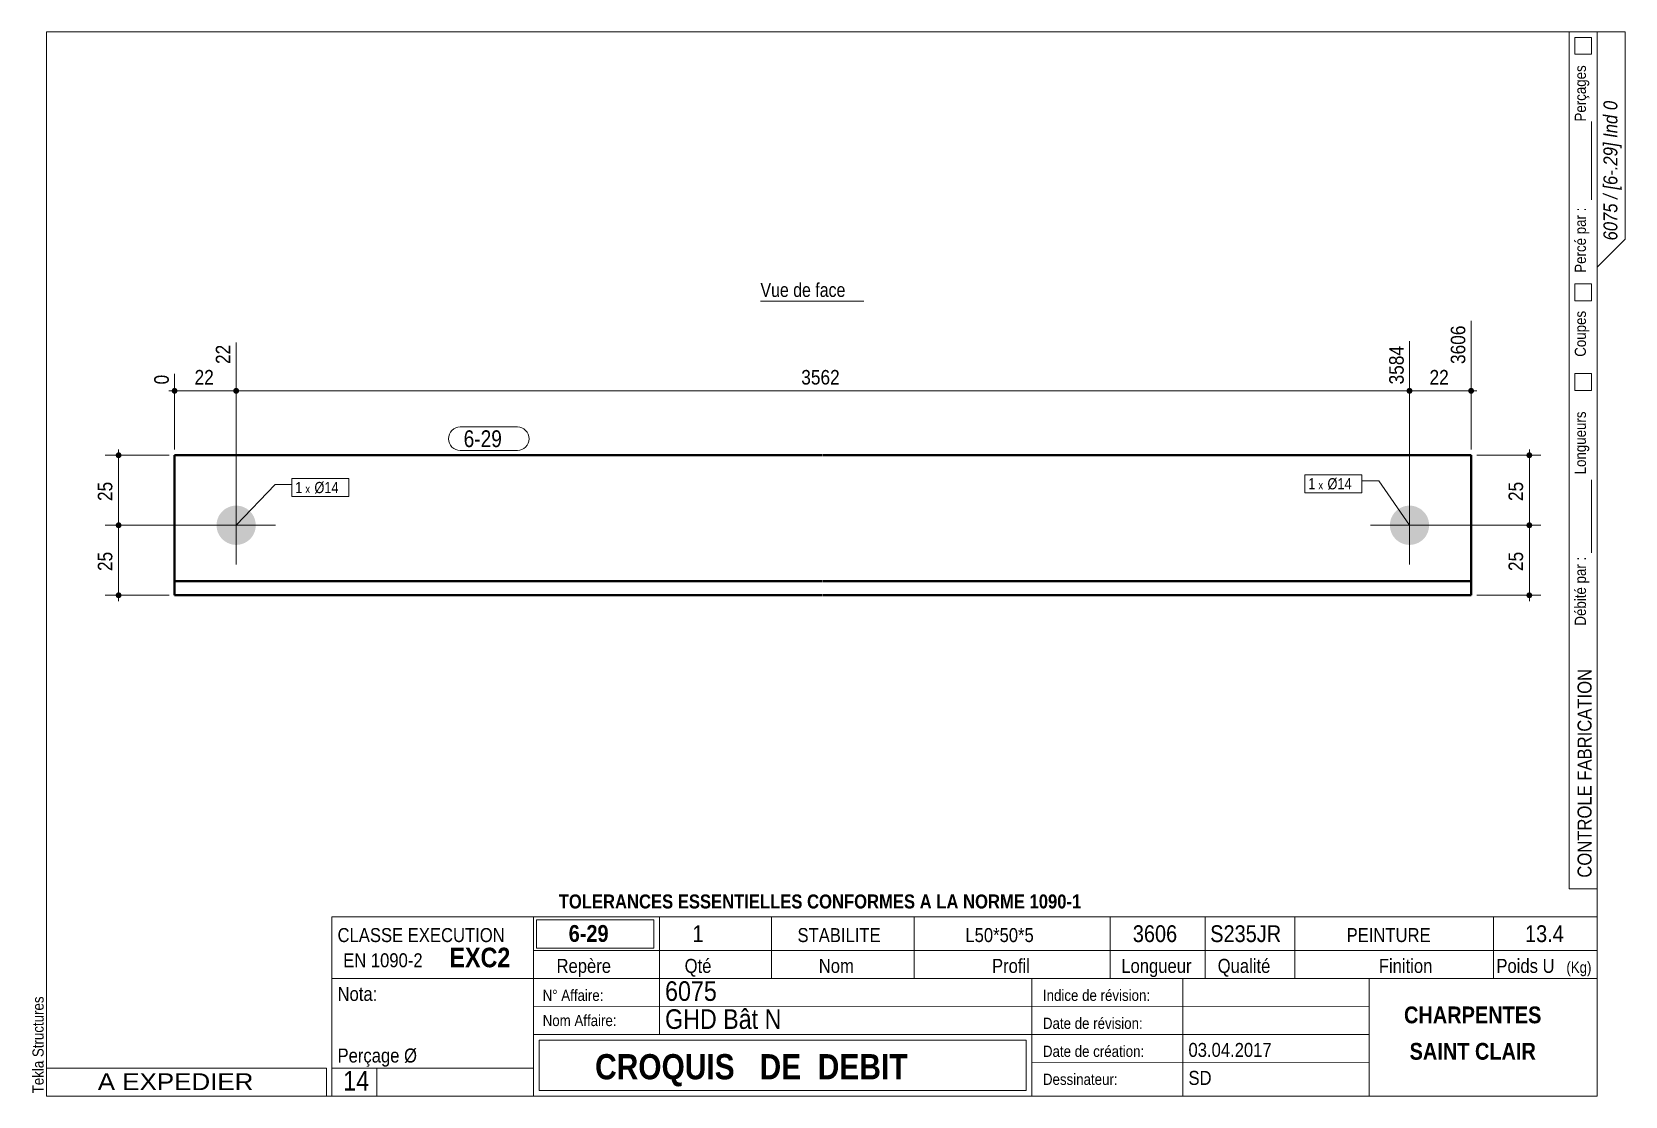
# Model space of a CAD drawing. Header units: millimetres. Extents: x 2 to 287, y 5 to 195.
import ezdxf

# ---------------------------------------------------------------- set-up
doc = ezdxf.new("R2010")
doc.units = ezdxf.units.MM
for name, color, linetype, lineweight in [('Autre type objet', 1, 'Continuous', 0), ('Boulon', 7, 'Continuous', 0), ('Cotation', 7, 'Continuous', 0), ('Désignation boulon', 3, 'Continuous', 0), ('Feuille dessin', 5, 'Continuous', 0), ('Piece', 2, 'Continuous', 0), ('Repère pièce', 3, 'Continuous', 0)]:
    doc.layers.add(name, color=color, linetype=linetype, lineweight=lineweight)
doc.styles.add('ARIAL', font='ARIAL.TTF')
doc.styles.add('ARIAL_BOLD', font='ARIALBD.TTF')
doc.styles.add('ARIAL_ITALIC', font='ARIALI.TTF')
doc.styles.add('ARIAL_NARROW', font='ARIAL.TTF')
doc.styles.add('COMIC_SANS_MS', font='COMIC.TTF')

# ---------------------------------------------------------------- blocks, each defined once
blk = doc.blocks.new('*A1')
at = {"layer": 'Boulon'}
blk.add_hatch(color=256, dxfattribs=at).paths.add_polyline_path([(248.57, 110.41), (248.66, 110.41), (248.74, 110.41), (248.83, 110.4), (248.91, 110.39), (249, 110.38), (249.08, 110.36), (249.17, 110.35), (249.25, 110.33), (249.34, 110.31), (249.42, 110.29), (249.5, 110.27), (249.58, 110.24), (249.67, 110.21), (249.75, 110.18), (249.83, 110.15), (249.9, 110.12), (249.98, 110.08), (250.06, 110.04), (250.14, 110), (250.21, 109.96), (250.29, 109.92), (250.36, 109.87), (250.43, 109.83), (250.5, 109.78), (250.57, 109.73), (250.64, 109.68), (250.71, 109.62), (250.77, 109.57), (250.84, 109.51), (250.9, 109.45), (250.96, 109.39), (251.02, 109.33), (251.08, 109.27), (251.14, 109.2), (251.19, 109.14), (251.25, 109.07), (251.3, 109), (251.35, 108.93), (251.4, 108.86), (251.44, 108.79), (251.49, 108.72), (251.53, 108.64), (251.57, 108.57), (251.61, 108.49), (251.65, 108.41), (251.69, 108.33), (251.72, 108.26), (251.75, 108.18), (251.78, 108.1), (251.81, 108.01), (251.84, 107.93), (251.86, 107.85), (251.88, 107.77), (251.9, 107.68), (251.92, 107.6), (251.93, 107.51), (251.95, 107.43), (251.96, 107.34), (251.97, 107.26), (251.98, 107.17), (251.98, 107.09), (251.99, 107), (251.99, 106.92), (251.99, 106.83), (251.98, 106.74), (251.98, 106.66), (251.97, 106.57), (251.96, 106.49), (251.95, 106.4), (251.93, 106.32), (251.92, 106.23), (251.9, 106.15), (251.88, 106.07), (251.86, 105.98), (251.84, 105.9), (251.81, 105.82), (251.78, 105.74), (251.75, 105.66), (251.72, 105.58), (251.69, 105.5), (251.65, 105.42), (251.61, 105.34), (251.57, 105.27), (251.53, 105.19), (251.49, 105.12), (251.44, 105.04), (251.4, 104.97), (251.35, 104.9), (251.3, 104.83), (251.25, 104.76), (251.19, 104.7), (251.14, 104.63), (251.08, 104.57), (251.02, 104.5), (250.96, 104.44), (250.9, 104.38), (250.84, 104.32), (250.77, 104.27), (250.71, 104.21), (250.64, 104.16), (250.57, 104.1), (250.5, 104.05), (250.43, 104.01), (250.36, 103.96), (250.29, 103.91), (250.21, 103.87), (250.14, 103.83), (250.06, 103.79), (249.98, 103.75), (249.9, 103.72), (249.83, 103.68), (249.75, 103.65), (249.67, 103.62), (249.58, 103.59), (249.5, 103.57), (249.42, 103.54), (249.34, 103.52), (249.25, 103.5), (249.17, 103.48), (249.08, 103.47), (249, 103.45), (248.91, 103.44), (248.83, 103.43), (248.74, 103.43), (248.66, 103.42), (248.57, 103.42), (248.49, 103.42), (248.4, 103.42), (248.31, 103.42), (248.23, 103.43), (248.14, 103.43), (248.06, 103.44), (247.97, 103.45), (247.89, 103.47), (247.8, 103.48), (247.72, 103.5), (247.64, 103.52), (247.55, 103.54), (247.47, 103.57), (247.39, 103.59), (247.31, 103.62), (247.23, 103.65), (247.15, 103.68), (247.07, 103.72), (246.99, 103.75), (246.91, 103.79), (246.84, 103.83), (246.76, 103.87), (246.69, 103.91), (246.61, 103.96), (246.54, 104.01), (246.47, 104.05), (246.4, 104.1), (246.33, 104.16), (246.27, 104.21), (246.2, 104.27), (246.14, 104.32), (246.07, 104.38), (246.01, 104.44), (245.95, 104.5), (245.89, 104.57), (245.84, 104.63), (245.78, 104.7), (245.73, 104.76), (245.68, 104.83), (245.62, 104.9), (245.58, 104.97), (245.53, 105.04), (245.48, 105.12), (245.44, 105.19), (245.4, 105.27), (245.36, 105.34), (245.32, 105.42), (245.29, 105.5), (245.25, 105.58), (245.22, 105.66), (245.19, 105.74), (245.16, 105.82), (245.14, 105.9), (245.11, 105.98), (245.09, 106.07), (245.07, 106.15), (245.05, 106.23), (245.04, 106.32), (245.02, 106.4), (245.01, 106.49), (245, 106.57), (245, 106.66), (244.99, 106.74), (244.99, 106.83), (244.99, 106.92), (244.99, 107), (244.99, 107.09), (245, 107.17), (245, 107.26), (245.01, 107.34), (245.02, 107.43), (245.04, 107.51), (245.05, 107.6), (245.07, 107.68), (245.09, 107.77), (245.11, 107.85), (245.14, 107.93), (245.16, 108.01), (245.19, 108.1), (245.22, 108.18), (245.25, 108.26), (245.29, 108.33), (245.32, 108.41), (245.36, 108.49), (245.4, 108.57), (245.44, 108.64), (245.48, 108.72), (245.53, 108.79), (245.58, 108.86), (245.62, 108.93), (245.68, 109), (245.73, 109.07), (245.78, 109.14), (245.84, 109.2), (245.89, 109.27), (245.95, 109.33), (246.01, 109.39), (246.07, 109.45), (246.14, 109.51), (246.2, 109.57), (246.27, 109.62), (246.33, 109.68), (246.4, 109.73), (246.47, 109.78), (246.54, 109.83), (246.61, 109.87), (246.69, 109.92), (246.76, 109.96), (246.84, 110), (246.91, 110.04), (246.99, 110.08), (247.07, 110.12), (247.15, 110.15), (247.23, 110.18), (247.31, 110.21), (247.39, 110.24), (247.47, 110.27), (247.55, 110.29), (247.64, 110.31), (247.72, 110.33), (247.8, 110.35), (247.89, 110.36), (247.97, 110.38), (248.06, 110.39), (248.14, 110.4), (248.23, 110.41), (248.31, 110.41), (248.4, 110.41), (248.49, 110.42)], flags=17)
at = {"layer": 'Boulon', "linetype": 'Continuous', "lineweight": 0}
for p, q in [((248.49, 113.92), (248.49, 99.92)), ((255.49, 106.92), (241.49, 106.92))]:
    blk.add_line(p, q, dxfattribs=at)
blk = doc.blocks.new('*A2')
at = {"layer": 'Boulon'}
blk.add_hatch(color=256, dxfattribs=at).paths.add_polyline_path([(38.8, 103.42), (38.71, 103.42), (38.63, 103.43), (38.54, 103.43), (38.46, 103.44), (38.37, 103.45), (38.29, 103.47), (38.2, 103.48), (38.12, 103.5), (38.04, 103.52), (37.95, 103.54), (37.87, 103.57), (37.79, 103.59), (37.71, 103.62), (37.63, 103.65), (37.55, 103.68), (37.47, 103.72), (37.39, 103.75), (37.31, 103.79), (37.24, 103.83), (37.16, 103.87), (37.09, 103.91), (37.01, 103.96), (36.94, 104.01), (36.87, 104.05), (36.8, 104.1), (36.73, 104.16), (36.67, 104.21), (36.6, 104.27), (36.54, 104.32), (36.47, 104.38), (36.41, 104.44), (36.35, 104.5), (36.29, 104.57), (36.24, 104.63), (36.18, 104.7), (36.13, 104.76), (36.08, 104.83), (36.02, 104.9), (35.98, 104.97), (35.93, 105.04), (35.88, 105.12), (35.84, 105.19), (35.8, 105.27), (35.76, 105.34), (35.72, 105.42), (35.69, 105.5), (35.65, 105.58), (35.62, 105.66), (35.59, 105.74), (35.56, 105.82), (35.54, 105.9), (35.51, 105.98), (35.49, 106.07), (35.47, 106.15), (35.45, 106.23), (35.44, 106.32), (35.42, 106.4), (35.41, 106.49), (35.4, 106.57), (35.4, 106.66), (35.39, 106.74), (35.39, 106.83), (35.39, 106.92), (35.39, 107), (35.39, 107.09), (35.4, 107.17), (35.4, 107.26), (35.41, 107.34), (35.42, 107.43), (35.44, 107.51), (35.45, 107.6), (35.47, 107.68), (35.49, 107.77), (35.51, 107.85), (35.54, 107.93), (35.56, 108.01), (35.59, 108.1), (35.62, 108.18), (35.65, 108.26), (35.69, 108.33), (35.72, 108.41), (35.76, 108.49), (35.8, 108.57), (35.84, 108.64), (35.88, 108.72), (35.93, 108.79), (35.98, 108.86), (36.02, 108.93), (36.08, 109), (36.13, 109.07), (36.18, 109.14), (36.24, 109.2), (36.29, 109.27), (36.35, 109.33), (36.41, 109.39), (36.47, 109.45), (36.54, 109.51), (36.6, 109.57), (36.67, 109.62), (36.73, 109.68), (36.8, 109.73), (36.87, 109.78), (36.94, 109.83), (37.01, 109.87), (37.09, 109.92), (37.16, 109.96), (37.24, 110), (37.31, 110.04), (37.39, 110.08), (37.47, 110.12), (37.55, 110.15), (37.63, 110.18), (37.71, 110.21), (37.79, 110.24), (37.87, 110.27), (37.95, 110.29), (38.04, 110.31), (38.12, 110.33), (38.2, 110.35), (38.29, 110.36), (38.37, 110.38), (38.46, 110.39), (38.54, 110.4), (38.63, 110.41), (38.71, 110.41), (38.8, 110.41), (38.89, 110.42), (38.97, 110.41), (39.06, 110.41), (39.14, 110.41), (39.23, 110.4), (39.31, 110.39), (39.4, 110.38), (39.48, 110.36), (39.57, 110.35), (39.65, 110.33), (39.74, 110.31), (39.82, 110.29), (39.9, 110.27), (39.98, 110.24), (40.07, 110.21), (40.15, 110.18), (40.23, 110.15), (40.3, 110.12), (40.38, 110.08), (40.46, 110.04), (40.54, 110), (40.61, 109.96), (40.69, 109.92), (40.76, 109.87), (40.83, 109.83), (40.9, 109.78), (40.97, 109.73), (41.04, 109.68), (41.11, 109.62), (41.17, 109.57), (41.24, 109.51), (41.3, 109.45), (41.36, 109.39), (41.42, 109.33), (41.48, 109.27), (41.54, 109.2), (41.59, 109.14), (41.65, 109.07), (41.7, 109), (41.75, 108.93), (41.8, 108.86), (41.84, 108.79), (41.89, 108.72), (41.93, 108.64), (41.97, 108.57), (42.01, 108.49), (42.05, 108.41), (42.09, 108.33), (42.12, 108.26), (42.15, 108.18), (42.18, 108.1), (42.21, 108.01), (42.24, 107.93), (42.26, 107.85), (42.28, 107.77), (42.3, 107.68), (42.32, 107.6), (42.33, 107.51), (42.35, 107.43), (42.36, 107.34), (42.37, 107.26), (42.38, 107.17), (42.38, 107.09), (42.39, 107), (42.39, 106.92), (42.39, 106.83), (42.38, 106.74), (42.38, 106.66), (42.37, 106.57), (42.36, 106.49), (42.35, 106.4), (42.33, 106.32), (42.32, 106.23), (42.3, 106.15), (42.28, 106.07), (42.26, 105.98), (42.24, 105.9), (42.21, 105.82), (42.18, 105.74), (42.15, 105.66), (42.12, 105.58), (42.09, 105.5), (42.05, 105.42), (42.01, 105.34), (41.97, 105.27), (41.93, 105.19), (41.89, 105.12), (41.84, 105.04), (41.8, 104.97), (41.75, 104.9), (41.7, 104.83), (41.65, 104.76), (41.59, 104.7), (41.54, 104.63), (41.48, 104.57), (41.42, 104.5), (41.36, 104.44), (41.3, 104.38), (41.24, 104.32), (41.17, 104.27), (41.11, 104.21), (41.04, 104.16), (40.97, 104.1), (40.9, 104.05), (40.83, 104.01), (40.76, 103.96), (40.69, 103.91), (40.61, 103.87), (40.54, 103.83), (40.46, 103.79), (40.38, 103.75), (40.3, 103.72), (40.23, 103.68), (40.15, 103.65), (40.07, 103.62), (39.98, 103.59), (39.9, 103.57), (39.82, 103.54), (39.74, 103.52), (39.65, 103.5), (39.57, 103.48), (39.48, 103.47), (39.4, 103.45), (39.31, 103.44), (39.23, 103.43), (39.14, 103.43), (39.06, 103.42), (38.97, 103.42), (38.89, 103.42)], flags=17)
at = {"layer": 'Boulon', "linetype": 'Continuous', "lineweight": 0}
for p, q in [((38.89, 99.92), (38.89, 113.92)), ((31.89, 106.92), (45.89, 106.92))]:
    blk.add_line(p, q, dxfattribs=at)
blk = doc.blocks.new('*A3')
at = {"layer": 'Piece', "color": 2, "linetype": 'Continuous', "lineweight": 40}
for p, q in [((27.886332, 119.415968), (143.636332, 119.415968)), ((27.886332, 119.415968), (27.886332, 96.915968)), ((143.736332, 119.415968), (259.486332, 119.415968)), ((259.486332, 119.415968), (259.486332, 96.915968)), ((27.886332, 96.915968), (27.886332, 94.415968)), ((27.886332, 96.915968), (143.636332, 96.915968)), ((143.736332, 96.915968), (259.486332, 96.915968)), ((259.486332, 96.915968), (259.486332, 94.415968)), ((27.886332, 94.415968), (143.636332, 94.415968)), ((143.736332, 94.415968), (259.486332, 94.415968))]:
    blk.add_line(p, q, dxfattribs=at)
blk = doc.blocks.new('*A4')
at = {"layer": 'Feuille dessin', "linetype": 'Continuous', "lineweight": 0}
for p, q in [((282, 195), (5, 195)), ((5, 195), (5, 5)), ((282, 5), (282, 195)), ((5, 5), (282, 5))]:
    blk.add_line(p, q, dxfattribs=at)
at = {"layer": 'Feuille dessin', "style": 'ARIAL', "width": 0.85}
blk.add_text('Tekla Structures', height=2, rotation=90, dxfattribs=at).set_placement((4.5, 5.5))
blk = doc.blocks.new('*A5')
at = {"layer": 'Autre type objet', "linetype": 'Continuous', "lineweight": 0}
for p, q in [((277, 42), (277, 195)), ((277, 195), (287, 195)), ((278, 194), (278, 191)), ((281, 194), (278, 194)), ((281, 191), (281, 194)), ((282, 42), (282, 195)), ((287, 195), (287, 158)), ((278, 191), (281, 191)), ((281, 165), (281, 179)), ((287, 158), (282, 153)), ((278, 150), (278, 147)), ((281, 150), (278, 150)), ((281, 147), (281, 150)), ((278, 147), (281, 147)), ((278, 134), (278, 131)), ((281, 134), (278, 134)), ((281, 131), (281, 134)), ((278, 131), (281, 131)), ((281, 102), (281, 115)), ((277, 42), (282, 42))]:
    blk.add_line(p, q, dxfattribs=at)
at = {"layer": 'Autre type objet', "width": 0.85}
for s, height, style, p in [('Perçages', 2, 'ARIAL', (280, 179)), ('6075 / [6-.29] Ind 0', 2.5, 'ARIAL_ITALIC', (285.619109, 157.760245)), ('Percé par :', 2, 'ARIAL', (280, 152)), ('Coupes', 2, 'ARIAL', (280, 137)), ('Longueurs', 2, 'ARIAL', (280, 116)), ('Débité par :', 2, 'ARIAL', (280, 89)), ('CONTROLE FABRICATION', 2.5, 'ARIAL', (281, 44))]:
    blk.add_text(s, height=height, rotation=90, dxfattribs=dict(at, style=style)).set_placement(p)
blk = doc.blocks.new('*A6')
at = {"layer": 'Autre type objet', "linetype": 'Continuous', "lineweight": 0}
for p, q in [((56, 37), (92, 37)), ((56, 37), (56, 10)), ((92, 37), (92, 10)), ((56, 26), (92, 26)), ((56, 10), (92, 10)), ((56, 5), (56, 10)), ((64, 5), (64, 10)), ((56, 5), (64, 5))]:
    blk.add_line(p, q, dxfattribs=at)
at = {"layer": 'Autre type objet', "width": 0.85}
for s, height, style, p in [('CLASSE EXECUTION', 2.5, 'ARIAL', (57, 32.5)), ('EXC2', 3.5, 'ARIAL_BOLD', (77, 28)), ('EN 1090-2', 2.5, 'ARIAL', (58, 28)), ('Nota:', 2.5, 'ARIAL', (57, 22)), ('Perçage Ø', 2.5, 'ARIAL', (57, 11)), ('14', 3.5, 'ARIAL_NARROW', (58.014234, 6))]:
    blk.add_text(s, height=height, dxfattribs=dict(at, style=style)).set_placement(p)
blk = doc.blocks.new('*A7')
at = {"layer": 'Autre type objet', "linetype": 'Continuous', "lineweight": 0}
for p, q in [((92, 37), (282, 37)), ((92, 37), (92, 31)), ((114.5, 31), (114.5, 37)), ((134.5, 31), (134.5, 37)), ((160, 31), (160, 37)), ((195, 31), (195, 37)), ((212, 31), (212, 37)), ((228, 31), (228, 37)), ((263.5, 31), (263.5, 37)), ((282, 31), (282, 37)), ((92.51953, 36.5), (113.5, 36.5)), ((92.51953, 31.394341), (92.51953, 36.5)), ((113.5, 36.5), (113.5, 31.394341)), ((113.5, 31.394341), (92.51953, 31.394341)), ((92, 31), (282, 31)), ((92, 31), (92, 5)), ((114.5, 16), (114.5, 31)), ((134.5, 26), (134.5, 31)), ((160, 26), (160, 31)), ((195, 26), (195, 31)), ((212, 26), (212, 31)), ((228, 26), (228, 31)), ((263.5, 26), (263.5, 31)), ((282, 5), (282, 31)), ((92, 26), (282, 26)), ((181, 26), (181, 5)), ((208, 26), (208, 5)), ((241.262466, 5), (241.262466, 26)), ((92, 21), (241.327069, 20.935451)), ((92, 16), (181, 16)), ((93, 15), (180, 15)), ((93, 6), (93, 15)), ((180, 15), (180, 6)), ((181, 16), (241.297815, 16.021151)), ((181, 11), (241.217807, 10.969512)), ((180, 6), (93, 6)), ((92, 5), (282, 5))]:
    blk.add_line(p, q, dxfattribs=at)
at = {"layer": 'Autre type objet', "width": 0.85}
for s, height, style, p in [('TOLERANCES ESSENTIELLES CONFORMES A LA NORME 1090-1', 2.5, 'ARIAL_BOLD', (96.5, 38.5)), ('6-29', 3, 'ARIAL_BOLD', (98.285724, 32.540141)), ('1', 3, 'ARIAL', (120.389893, 32.5)), ('STABILITE', 2.5, 'ARIAL', (139.159546, 32.5)), ('L50*50*5', 2.5, 'ARIAL', (169.146973, 32.5)), ('3606', 3, 'ARIAL', (199.053223, 32.5)), ('S235JR', 3, 'ARIAL', (212.880127, 32.5)), ('PEINTURE', 2.5, 'ARIAL', (237.24646, 32.5)), ('13.4', 3, 'ARIAL', (269.109863, 32.5)), ('Repère', 2.5, 'ARIAL', (96.112978, 27)), ('Qté', 2.5, 'ARIAL', (119, 27)), ('Nom', 2.5, 'ARIAL', (142.961426, 27)), ('Profil', 2.5, 'ARIAL', (173.903564, 27)), ('Longueur', 2.5, 'ARIAL', (197, 27)), ('Qualité', 2.5, 'ARIAL', (214.218018, 27)), ('Finition', 2.5, 'ARIAL', (243, 27)), ('Poids U', 2.5, 'ARIAL', (264, 27)), ('(Kg)', 2, 'ARIAL', (276.5, 27)), ('N° Affaire:', 2, 'ARIAL', (93.640566, 22)), ('6075', 3.5, 'ARIAL', (115.5, 22)), ('Indice de révision:', 2, 'ARIAL', (183, 22)), ('GHD Bât N', 3.5, 'ARIAL', (115.5, 17)), ('CHARPENTES', 3, 'ARIAL_BOLD', (247.5, 18)), ('Nom Affaire:', 2, 'ARIAL', (93.640566, 17.5)), ('Date de révision:', 2, 'ARIAL', (183, 17)), ('03.04.2017', 2.5, 'ARIAL', (209, 12)), ('SAINT CLAIR', 3, 'ARIAL_BOLD', (248.5, 11.5)), ('CROQUIS   DE  DEBIT', 4.5, 'ARIAL_BOLD', (103, 8)), ('Date de création:', 2, 'ARIAL', (183, 12)), ('Dessinateur:', 2, 'ARIAL', (183, 7)), ('SD', 2.5, 'ARIAL', (209, 7))]:
    blk.add_text(s, height=height, dxfattribs=dict(at, style=style)).set_placement(p)
blk = doc.blocks.new('*A8')
at = {"layer": 'Autre type objet', "linetype": 'Continuous', "lineweight": 0}
for p, q in [((5, 10), (55, 10)), ((5, 10), (5, 5)), ((55, 10), (55, 5)), ((5, 5), (55, 5))]:
    blk.add_line(p, q, dxfattribs=at)
at = {"layer": 'Autre type objet', "style": 'ARIAL', "width": 1.105}
blk.add_text('A EXPEDIER', height=3, dxfattribs=at).set_placement((14.169647, 6.073465))
blk = doc.blocks.new('*A9')
at = {"layer": 'Cotation'}
for points in [[(269.86, 106.4), (269.84, 106.4), (269.81, 106.4), (269.78, 106.41), (269.76, 106.41), (269.74, 106.42), (269.71, 106.43), (269.69, 106.44), (269.66, 106.45), (269.64, 106.46), (269.62, 106.47), (269.6, 106.48), (269.58, 106.5), (269.56, 106.51), (269.54, 106.53), (269.52, 106.55), (269.5, 106.57), (269.48, 106.59), (269.47, 106.61), (269.45, 106.63), (269.44, 106.65), (269.43, 106.67), (269.42, 106.69), (269.41, 106.72), (269.4, 106.74), (269.39, 106.77), (269.38, 106.79), (269.38, 106.81), (269.37, 106.84), (269.37, 106.86), (269.37, 106.89), (269.37, 106.92), (269.37, 106.94), (269.37, 106.97), (269.37, 106.99), (269.38, 107.02), (269.38, 107.04), (269.39, 107.07), (269.4, 107.09), (269.41, 107.11), (269.42, 107.14), (269.43, 107.16), (269.44, 107.18), (269.45, 107.2), (269.47, 107.23), (269.48, 107.25), (269.5, 107.27), (269.52, 107.28), (269.54, 107.3), (269.56, 107.32), (269.58, 107.33), (269.6, 107.35), (269.62, 107.36), (269.64, 107.37), (269.66, 107.39), (269.69, 107.4), (269.71, 107.41), (269.74, 107.41), (269.76, 107.42), (269.78, 107.43), (269.81, 107.43), (269.84, 107.43), (269.86, 107.44), (269.89, 107.44), (269.91, 107.44), (269.94, 107.43), (269.96, 107.43), (269.99, 107.43), (270.01, 107.42), (270.04, 107.41), (270.06, 107.41), (270.09, 107.4), (270.11, 107.39), (270.13, 107.37), (270.15, 107.36), (270.18, 107.35), (270.2, 107.33), (270.22, 107.32), (270.24, 107.3), (270.25, 107.28), (270.27, 107.27), (270.29, 107.25), (270.3, 107.23), (270.32, 107.2), (270.33, 107.18), (270.34, 107.16), (270.36, 107.14), (270.37, 107.11), (270.38, 107.09), (270.38, 107.07), (270.39, 107.04), (270.4, 107.02), (270.4, 106.99), (270.4, 106.97), (270.41, 106.94), (270.41, 106.92), (270.41, 106.89), (270.4, 106.86), (270.4, 106.84), (270.4, 106.81), (270.39, 106.79), (270.38, 106.77), (270.38, 106.74), (270.37, 106.72), (270.36, 106.69), (270.34, 106.67), (270.33, 106.65), (270.32, 106.63), (270.3, 106.61), (270.29, 106.59), (270.27, 106.57), (270.25, 106.55), (270.24, 106.53), (270.22, 106.51), (270.2, 106.5), (270.18, 106.48), (270.15, 106.47), (270.13, 106.46), (270.11, 106.45), (270.09, 106.44), (270.06, 106.43), (270.04, 106.42), (270.01, 106.41), (269.99, 106.41), (269.96, 106.4), (269.94, 106.4), (269.91, 106.4), (269.89, 106.4)], [(269.86, 93.9), (269.84, 93.9), (269.81, 93.9), (269.78, 93.91), (269.76, 93.91), (269.74, 93.92), (269.71, 93.93), (269.69, 93.94), (269.66, 93.95), (269.64, 93.96), (269.62, 93.97), (269.6, 93.98), (269.58, 94), (269.56, 94.01), (269.54, 94.03), (269.52, 94.05), (269.5, 94.07), (269.48, 94.09), (269.47, 94.11), (269.45, 94.13), (269.44, 94.15), (269.43, 94.17), (269.42, 94.19), (269.41, 94.22), (269.4, 94.24), (269.39, 94.27), (269.38, 94.29), (269.38, 94.31), (269.37, 94.34), (269.37, 94.36), (269.37, 94.39), (269.37, 94.42), (269.37, 94.44), (269.37, 94.47), (269.37, 94.49), (269.38, 94.52), (269.38, 94.54), (269.39, 94.57), (269.4, 94.59), (269.41, 94.61), (269.42, 94.64), (269.43, 94.66), (269.44, 94.68), (269.45, 94.7), (269.47, 94.73), (269.48, 94.75), (269.5, 94.77), (269.52, 94.78), (269.54, 94.8), (269.56, 94.82), (269.58, 94.83), (269.6, 94.85), (269.62, 94.86), (269.64, 94.87), (269.66, 94.89), (269.69, 94.9), (269.71, 94.91), (269.74, 94.91), (269.76, 94.92), (269.78, 94.93), (269.81, 94.93), (269.84, 94.93), (269.86, 94.94), (269.89, 94.94), (269.91, 94.94), (269.94, 94.93), (269.96, 94.93), (269.99, 94.93), (270.01, 94.92), (270.04, 94.91), (270.06, 94.91), (270.09, 94.9), (270.11, 94.89), (270.13, 94.87), (270.15, 94.86), (270.18, 94.85), (270.2, 94.83), (270.22, 94.82), (270.24, 94.8), (270.25, 94.78), (270.27, 94.77), (270.29, 94.75), (270.3, 94.73), (270.32, 94.7), (270.33, 94.68), (270.34, 94.66), (270.36, 94.64), (270.37, 94.61), (270.38, 94.59), (270.38, 94.57), (270.39, 94.54), (270.4, 94.52), (270.4, 94.49), (270.4, 94.47), (270.41, 94.44), (270.41, 94.42), (270.41, 94.39), (270.4, 94.36), (270.4, 94.34), (270.4, 94.31), (270.39, 94.29), (270.38, 94.27), (270.38, 94.24), (270.37, 94.22), (270.36, 94.19), (270.34, 94.17), (270.33, 94.15), (270.32, 94.13), (270.3, 94.11), (270.29, 94.09), (270.27, 94.07), (270.25, 94.05), (270.24, 94.03), (270.22, 94.01), (270.2, 94), (270.18, 93.98), (270.15, 93.97), (270.13, 93.96), (270.11, 93.95), (270.09, 93.94), (270.06, 93.93), (270.04, 93.92), (270.01, 93.91), (269.99, 93.91), (269.96, 93.9), (269.94, 93.9), (269.91, 93.9), (269.89, 93.9)]]:
    blk.add_hatch(color=256, dxfattribs=at).paths.add_polyline_path(points, flags=17)
at = {"layer": 'Cotation', "linetype": 'Continuous', "lineweight": 0}
for p, q in [((249.49, 106.92), (271.97, 106.92)), ((268.85, 106.92), (270.93, 106.92)), ((269.89, 107.96), (269.89, 105.88)), ((269.89, 106.92), (269.89, 107.96)), ((269.89, 94.42), (269.89, 106.92)), ((260.49, 94.42), (271.97, 94.42)), ((268.85, 94.42), (270.93, 94.42)), ((269.89, 95.46), (269.89, 93.38)), ((269.89, 94.42), (269.89, 93.38))]:
    blk.add_line(p, q, dxfattribs=at)
at = {"layer": 'Cotation'}
for p in [(269.89, 106.92), (269.89, 94.42)]:
    blk.add_point(p, dxfattribs=at)
at = {"layer": 'Cotation', "style": 'ARIAL', "width": 0.85}
blk.add_text('25', height=2.6, rotation=90.0002, dxfattribs=at).set_placement((268.77, 98.74))
blk = doc.blocks.new('*A10')
at = {"layer": 'Cotation'}
for points in [[(269.86, 118.9), (269.84, 118.9), (269.81, 118.9), (269.78, 118.91), (269.76, 118.91), (269.74, 118.92), (269.71, 118.93), (269.69, 118.94), (269.66, 118.95), (269.64, 118.96), (269.62, 118.97), (269.6, 118.98), (269.58, 119), (269.56, 119.01), (269.54, 119.03), (269.52, 119.05), (269.5, 119.07), (269.48, 119.09), (269.47, 119.11), (269.45, 119.13), (269.44, 119.15), (269.43, 119.17), (269.42, 119.19), (269.41, 119.22), (269.4, 119.24), (269.39, 119.27), (269.38, 119.29), (269.38, 119.31), (269.37, 119.34), (269.37, 119.36), (269.37, 119.39), (269.37, 119.42), (269.37, 119.44), (269.37, 119.47), (269.37, 119.49), (269.38, 119.52), (269.38, 119.54), (269.39, 119.57), (269.4, 119.59), (269.41, 119.61), (269.42, 119.64), (269.43, 119.66), (269.44, 119.68), (269.45, 119.7), (269.47, 119.73), (269.48, 119.75), (269.5, 119.77), (269.52, 119.78), (269.54, 119.8), (269.56, 119.82), (269.58, 119.83), (269.6, 119.85), (269.62, 119.86), (269.64, 119.87), (269.66, 119.89), (269.69, 119.9), (269.71, 119.91), (269.74, 119.91), (269.76, 119.92), (269.78, 119.93), (269.81, 119.93), (269.84, 119.93), (269.86, 119.94), (269.89, 119.94), (269.91, 119.94), (269.94, 119.93), (269.96, 119.93), (269.99, 119.93), (270.01, 119.92), (270.04, 119.91), (270.06, 119.91), (270.09, 119.9), (270.11, 119.89), (270.13, 119.87), (270.15, 119.86), (270.18, 119.85), (270.2, 119.83), (270.22, 119.82), (270.24, 119.8), (270.25, 119.78), (270.27, 119.77), (270.29, 119.75), (270.3, 119.73), (270.32, 119.7), (270.33, 119.68), (270.34, 119.66), (270.36, 119.64), (270.37, 119.61), (270.38, 119.59), (270.38, 119.57), (270.39, 119.54), (270.4, 119.52), (270.4, 119.49), (270.4, 119.47), (270.41, 119.44), (270.41, 119.42), (270.41, 119.39), (270.4, 119.36), (270.4, 119.34), (270.4, 119.31), (270.39, 119.29), (270.38, 119.27), (270.38, 119.24), (270.37, 119.22), (270.36, 119.19), (270.34, 119.17), (270.33, 119.15), (270.32, 119.13), (270.3, 119.11), (270.29, 119.09), (270.27, 119.07), (270.25, 119.05), (270.24, 119.03), (270.22, 119.01), (270.2, 119), (270.18, 118.98), (270.15, 118.97), (270.13, 118.96), (270.11, 118.95), (270.09, 118.94), (270.06, 118.93), (270.04, 118.92), (270.01, 118.91), (269.99, 118.91), (269.96, 118.9), (269.94, 118.9), (269.91, 118.9), (269.89, 118.9)], [(269.86, 106.4), (269.84, 106.4), (269.81, 106.4), (269.78, 106.41), (269.76, 106.41), (269.74, 106.42), (269.71, 106.43), (269.69, 106.44), (269.66, 106.45), (269.64, 106.46), (269.62, 106.47), (269.6, 106.48), (269.58, 106.5), (269.56, 106.51), (269.54, 106.53), (269.52, 106.55), (269.5, 106.57), (269.48, 106.59), (269.47, 106.61), (269.45, 106.63), (269.44, 106.65), (269.43, 106.67), (269.42, 106.69), (269.41, 106.72), (269.4, 106.74), (269.39, 106.77), (269.38, 106.79), (269.38, 106.81), (269.37, 106.84), (269.37, 106.86), (269.37, 106.89), (269.37, 106.92), (269.37, 106.94), (269.37, 106.97), (269.37, 106.99), (269.38, 107.02), (269.38, 107.04), (269.39, 107.07), (269.4, 107.09), (269.41, 107.11), (269.42, 107.14), (269.43, 107.16), (269.44, 107.18), (269.45, 107.2), (269.47, 107.23), (269.48, 107.25), (269.5, 107.27), (269.52, 107.28), (269.54, 107.3), (269.56, 107.32), (269.58, 107.33), (269.6, 107.35), (269.62, 107.36), (269.64, 107.37), (269.66, 107.39), (269.69, 107.4), (269.71, 107.41), (269.74, 107.41), (269.76, 107.42), (269.78, 107.43), (269.81, 107.43), (269.84, 107.43), (269.86, 107.44), (269.89, 107.44), (269.91, 107.44), (269.94, 107.43), (269.96, 107.43), (269.99, 107.43), (270.01, 107.42), (270.04, 107.41), (270.06, 107.41), (270.09, 107.4), (270.11, 107.39), (270.13, 107.37), (270.15, 107.36), (270.18, 107.35), (270.2, 107.33), (270.22, 107.32), (270.24, 107.3), (270.25, 107.28), (270.27, 107.27), (270.29, 107.25), (270.3, 107.23), (270.32, 107.2), (270.33, 107.18), (270.34, 107.16), (270.36, 107.14), (270.37, 107.11), (270.38, 107.09), (270.38, 107.07), (270.39, 107.04), (270.4, 107.02), (270.4, 106.99), (270.4, 106.97), (270.41, 106.94), (270.41, 106.92), (270.41, 106.89), (270.4, 106.86), (270.4, 106.84), (270.4, 106.81), (270.39, 106.79), (270.38, 106.77), (270.38, 106.74), (270.37, 106.72), (270.36, 106.69), (270.34, 106.67), (270.33, 106.65), (270.32, 106.63), (270.3, 106.61), (270.29, 106.59), (270.27, 106.57), (270.25, 106.55), (270.24, 106.53), (270.22, 106.51), (270.2, 106.5), (270.18, 106.48), (270.15, 106.47), (270.13, 106.46), (270.11, 106.45), (270.09, 106.44), (270.06, 106.43), (270.04, 106.42), (270.01, 106.41), (269.99, 106.41), (269.96, 106.4), (269.94, 106.4), (269.91, 106.4), (269.89, 106.4)]]:
    blk.add_hatch(color=256, dxfattribs=at).paths.add_polyline_path(points, flags=17)
at = {"layer": 'Cotation', "linetype": 'Continuous', "lineweight": 0}
for p, q in [((269.89, 120.46), (269.89, 118.38)), ((269.89, 119.42), (269.89, 120.46)), ((260.49, 119.42), (271.97, 119.42)), ((268.85, 119.42), (270.93, 119.42)), ((269.89, 106.92), (269.89, 119.42)), ((249.49, 106.92), (271.97, 106.92)), ((268.85, 106.92), (270.93, 106.92)), ((269.89, 107.96), (269.89, 105.88)), ((269.89, 106.92), (269.89, 105.88))]:
    blk.add_line(p, q, dxfattribs=at)
at = {"layer": 'Cotation'}
for p in [(269.89, 119.42), (269.89, 106.92)]:
    blk.add_point(p, dxfattribs=at)
at = {"layer": 'Cotation', "style": 'ARIAL', "width": 0.85}
blk.add_text('25', height=2.6, rotation=90.0002, dxfattribs=at).set_placement((268.77, 111.24))
blk = doc.blocks.new('*A11')
at = {"layer": 'Cotation'}
for points in [[(17.86, 106.4), (17.84, 106.4), (17.81, 106.4), (17.78, 106.41), (17.76, 106.41), (17.74, 106.42), (17.71, 106.43), (17.69, 106.44), (17.66, 106.45), (17.64, 106.46), (17.62, 106.47), (17.6, 106.48), (17.58, 106.5), (17.56, 106.51), (17.54, 106.53), (17.52, 106.55), (17.5, 106.57), (17.48, 106.59), (17.47, 106.61), (17.45, 106.63), (17.44, 106.65), (17.43, 106.67), (17.42, 106.69), (17.41, 106.72), (17.4, 106.74), (17.39, 106.77), (17.38, 106.79), (17.38, 106.81), (17.37, 106.84), (17.37, 106.86), (17.37, 106.89), (17.37, 106.92), (17.37, 106.94), (17.37, 106.97), (17.37, 106.99), (17.38, 107.02), (17.38, 107.04), (17.39, 107.07), (17.4, 107.09), (17.41, 107.11), (17.42, 107.14), (17.43, 107.16), (17.44, 107.18), (17.45, 107.2), (17.47, 107.23), (17.48, 107.25), (17.5, 107.27), (17.52, 107.28), (17.54, 107.3), (17.56, 107.32), (17.58, 107.33), (17.6, 107.35), (17.62, 107.36), (17.64, 107.37), (17.66, 107.39), (17.69, 107.4), (17.71, 107.41), (17.74, 107.41), (17.76, 107.42), (17.78, 107.43), (17.81, 107.43), (17.84, 107.43), (17.86, 107.44), (17.89, 107.44), (17.91, 107.44), (17.94, 107.43), (17.96, 107.43), (17.99, 107.43), (18.01, 107.42), (18.04, 107.41), (18.06, 107.41), (18.09, 107.4), (18.11, 107.39), (18.13, 107.37), (18.15, 107.36), (18.18, 107.35), (18.2, 107.33), (18.22, 107.32), (18.24, 107.3), (18.25, 107.28), (18.27, 107.27), (18.29, 107.25), (18.3, 107.23), (18.32, 107.2), (18.33, 107.18), (18.34, 107.16), (18.36, 107.14), (18.37, 107.11), (18.38, 107.09), (18.38, 107.07), (18.39, 107.04), (18.4, 107.02), (18.4, 106.99), (18.4, 106.97), (18.41, 106.94), (18.41, 106.92), (18.41, 106.89), (18.4, 106.86), (18.4, 106.84), (18.4, 106.81), (18.39, 106.79), (18.38, 106.77), (18.38, 106.74), (18.37, 106.72), (18.36, 106.69), (18.34, 106.67), (18.33, 106.65), (18.32, 106.63), (18.3, 106.61), (18.29, 106.59), (18.27, 106.57), (18.25, 106.55), (18.24, 106.53), (18.22, 106.51), (18.2, 106.5), (18.18, 106.48), (18.15, 106.47), (18.13, 106.46), (18.11, 106.45), (18.09, 106.44), (18.06, 106.43), (18.04, 106.42), (18.01, 106.41), (17.99, 106.41), (17.96, 106.4), (17.94, 106.4), (17.91, 106.4), (17.89, 106.4)], [(17.86, 93.9), (17.84, 93.9), (17.81, 93.9), (17.78, 93.91), (17.76, 93.91), (17.74, 93.92), (17.71, 93.93), (17.69, 93.94), (17.66, 93.95), (17.64, 93.96), (17.62, 93.97), (17.6, 93.98), (17.58, 94), (17.56, 94.01), (17.54, 94.03), (17.52, 94.05), (17.5, 94.07), (17.48, 94.09), (17.47, 94.11), (17.45, 94.13), (17.44, 94.15), (17.43, 94.17), (17.42, 94.19), (17.41, 94.22), (17.4, 94.24), (17.39, 94.27), (17.38, 94.29), (17.38, 94.31), (17.37, 94.34), (17.37, 94.36), (17.37, 94.39), (17.37, 94.42), (17.37, 94.44), (17.37, 94.47), (17.37, 94.49), (17.38, 94.52), (17.38, 94.54), (17.39, 94.57), (17.4, 94.59), (17.41, 94.61), (17.42, 94.64), (17.43, 94.66), (17.44, 94.68), (17.45, 94.7), (17.47, 94.73), (17.48, 94.75), (17.5, 94.77), (17.52, 94.78), (17.54, 94.8), (17.56, 94.82), (17.58, 94.83), (17.6, 94.85), (17.62, 94.86), (17.64, 94.87), (17.66, 94.89), (17.69, 94.9), (17.71, 94.91), (17.74, 94.91), (17.76, 94.92), (17.78, 94.93), (17.81, 94.93), (17.84, 94.93), (17.86, 94.94), (17.89, 94.94), (17.91, 94.94), (17.94, 94.93), (17.96, 94.93), (17.99, 94.93), (18.01, 94.92), (18.04, 94.91), (18.06, 94.91), (18.09, 94.9), (18.11, 94.89), (18.13, 94.87), (18.15, 94.86), (18.18, 94.85), (18.2, 94.83), (18.22, 94.82), (18.24, 94.8), (18.25, 94.78), (18.27, 94.77), (18.29, 94.75), (18.3, 94.73), (18.32, 94.7), (18.33, 94.68), (18.34, 94.66), (18.36, 94.64), (18.37, 94.61), (18.38, 94.59), (18.38, 94.57), (18.39, 94.54), (18.4, 94.52), (18.4, 94.49), (18.4, 94.47), (18.41, 94.44), (18.41, 94.42), (18.41, 94.39), (18.4, 94.36), (18.4, 94.34), (18.4, 94.31), (18.39, 94.29), (18.38, 94.27), (18.38, 94.24), (18.37, 94.22), (18.36, 94.19), (18.34, 94.17), (18.33, 94.15), (18.32, 94.13), (18.3, 94.11), (18.29, 94.09), (18.27, 94.07), (18.25, 94.05), (18.24, 94.03), (18.22, 94.01), (18.2, 94), (18.18, 93.98), (18.15, 93.97), (18.13, 93.96), (18.11, 93.95), (18.09, 93.94), (18.06, 93.93), (18.04, 93.92), (18.01, 93.91), (17.99, 93.91), (17.96, 93.9), (17.94, 93.9), (17.91, 93.9), (17.89, 93.9)]]:
    blk.add_hatch(color=256, dxfattribs=at).paths.add_polyline_path(points, flags=17)
at = {"layer": 'Cotation', "linetype": 'Continuous', "lineweight": 0}
for p, q in [((37.89, 106.92), (15.47, 106.92)), ((16.85, 106.92), (18.93, 106.92)), ((17.89, 107.96), (17.89, 105.88)), ((17.89, 106.92), (17.89, 107.96)), ((17.89, 94.42), (17.89, 106.92)), ((26.89, 94.42), (15.47, 94.42)), ((16.85, 94.42), (18.93, 94.42)), ((17.89, 95.46), (17.89, 93.38)), ((17.89, 94.42), (17.89, 93.38))]:
    blk.add_line(p, q, dxfattribs=at)
at = {"layer": 'Cotation'}
for p in [(17.89, 106.92), (17.89, 94.42)]:
    blk.add_point(p, dxfattribs=at)
at = {"layer": 'Cotation', "style": 'ARIAL', "width": 0.85}
blk.add_text('25', height=2.6, rotation=90.0002, dxfattribs=at).set_placement((16.77, 98.74))
blk = doc.blocks.new('*A12')
at = {"layer": 'Cotation'}
for points in [[(17.86, 118.9), (17.84, 118.9), (17.81, 118.9), (17.78, 118.91), (17.76, 118.91), (17.74, 118.92), (17.71, 118.93), (17.69, 118.94), (17.66, 118.95), (17.64, 118.96), (17.62, 118.97), (17.6, 118.98), (17.58, 119), (17.56, 119.01), (17.54, 119.03), (17.52, 119.05), (17.5, 119.07), (17.48, 119.09), (17.47, 119.11), (17.45, 119.13), (17.44, 119.15), (17.43, 119.17), (17.42, 119.19), (17.41, 119.22), (17.4, 119.24), (17.39, 119.27), (17.38, 119.29), (17.38, 119.31), (17.37, 119.34), (17.37, 119.36), (17.37, 119.39), (17.37, 119.42), (17.37, 119.44), (17.37, 119.47), (17.37, 119.49), (17.38, 119.52), (17.38, 119.54), (17.39, 119.57), (17.4, 119.59), (17.41, 119.61), (17.42, 119.64), (17.43, 119.66), (17.44, 119.68), (17.45, 119.7), (17.47, 119.73), (17.48, 119.75), (17.5, 119.77), (17.52, 119.78), (17.54, 119.8), (17.56, 119.82), (17.58, 119.83), (17.6, 119.85), (17.62, 119.86), (17.64, 119.87), (17.66, 119.89), (17.69, 119.9), (17.71, 119.91), (17.74, 119.91), (17.76, 119.92), (17.78, 119.93), (17.81, 119.93), (17.84, 119.93), (17.86, 119.94), (17.89, 119.94), (17.91, 119.94), (17.94, 119.93), (17.96, 119.93), (17.99, 119.93), (18.01, 119.92), (18.04, 119.91), (18.06, 119.91), (18.09, 119.9), (18.11, 119.89), (18.13, 119.87), (18.15, 119.86), (18.18, 119.85), (18.2, 119.83), (18.22, 119.82), (18.24, 119.8), (18.25, 119.78), (18.27, 119.77), (18.29, 119.75), (18.3, 119.73), (18.32, 119.7), (18.33, 119.68), (18.34, 119.66), (18.36, 119.64), (18.37, 119.61), (18.38, 119.59), (18.38, 119.57), (18.39, 119.54), (18.4, 119.52), (18.4, 119.49), (18.4, 119.47), (18.41, 119.44), (18.41, 119.42), (18.41, 119.39), (18.4, 119.36), (18.4, 119.34), (18.4, 119.31), (18.39, 119.29), (18.38, 119.27), (18.38, 119.24), (18.37, 119.22), (18.36, 119.19), (18.34, 119.17), (18.33, 119.15), (18.32, 119.13), (18.3, 119.11), (18.29, 119.09), (18.27, 119.07), (18.25, 119.05), (18.24, 119.03), (18.22, 119.01), (18.2, 119), (18.18, 118.98), (18.15, 118.97), (18.13, 118.96), (18.11, 118.95), (18.09, 118.94), (18.06, 118.93), (18.04, 118.92), (18.01, 118.91), (17.99, 118.91), (17.96, 118.9), (17.94, 118.9), (17.91, 118.9), (17.89, 118.9)], [(17.86, 106.4), (17.84, 106.4), (17.81, 106.4), (17.78, 106.41), (17.76, 106.41), (17.74, 106.42), (17.71, 106.43), (17.69, 106.44), (17.66, 106.45), (17.64, 106.46), (17.62, 106.47), (17.6, 106.48), (17.58, 106.5), (17.56, 106.51), (17.54, 106.53), (17.52, 106.55), (17.5, 106.57), (17.48, 106.59), (17.47, 106.61), (17.45, 106.63), (17.44, 106.65), (17.43, 106.67), (17.42, 106.69), (17.41, 106.72), (17.4, 106.74), (17.39, 106.77), (17.38, 106.79), (17.38, 106.81), (17.37, 106.84), (17.37, 106.86), (17.37, 106.89), (17.37, 106.92), (17.37, 106.94), (17.37, 106.97), (17.37, 106.99), (17.38, 107.02), (17.38, 107.04), (17.39, 107.07), (17.4, 107.09), (17.41, 107.11), (17.42, 107.14), (17.43, 107.16), (17.44, 107.18), (17.45, 107.2), (17.47, 107.23), (17.48, 107.25), (17.5, 107.27), (17.52, 107.28), (17.54, 107.3), (17.56, 107.32), (17.58, 107.33), (17.6, 107.35), (17.62, 107.36), (17.64, 107.37), (17.66, 107.39), (17.69, 107.4), (17.71, 107.41), (17.74, 107.41), (17.76, 107.42), (17.78, 107.43), (17.81, 107.43), (17.84, 107.43), (17.86, 107.44), (17.89, 107.44), (17.91, 107.44), (17.94, 107.43), (17.96, 107.43), (17.99, 107.43), (18.01, 107.42), (18.04, 107.41), (18.06, 107.41), (18.09, 107.4), (18.11, 107.39), (18.13, 107.37), (18.15, 107.36), (18.18, 107.35), (18.2, 107.33), (18.22, 107.32), (18.24, 107.3), (18.25, 107.28), (18.27, 107.27), (18.29, 107.25), (18.3, 107.23), (18.32, 107.2), (18.33, 107.18), (18.34, 107.16), (18.36, 107.14), (18.37, 107.11), (18.38, 107.09), (18.38, 107.07), (18.39, 107.04), (18.4, 107.02), (18.4, 106.99), (18.4, 106.97), (18.41, 106.94), (18.41, 106.92), (18.41, 106.89), (18.4, 106.86), (18.4, 106.84), (18.4, 106.81), (18.39, 106.79), (18.38, 106.77), (18.38, 106.74), (18.37, 106.72), (18.36, 106.69), (18.34, 106.67), (18.33, 106.65), (18.32, 106.63), (18.3, 106.61), (18.29, 106.59), (18.27, 106.57), (18.25, 106.55), (18.24, 106.53), (18.22, 106.51), (18.2, 106.5), (18.18, 106.48), (18.15, 106.47), (18.13, 106.46), (18.11, 106.45), (18.09, 106.44), (18.06, 106.43), (18.04, 106.42), (18.01, 106.41), (17.99, 106.41), (17.96, 106.4), (17.94, 106.4), (17.91, 106.4), (17.89, 106.4)]]:
    blk.add_hatch(color=256, dxfattribs=at).paths.add_polyline_path(points, flags=17)
at = {"layer": 'Cotation', "linetype": 'Continuous', "lineweight": 0}
for p, q in [((17.89, 120.46), (17.89, 118.38)), ((17.89, 119.42), (17.89, 120.46)), ((26.89, 119.42), (15.47, 119.42)), ((16.85, 119.42), (18.93, 119.42)), ((17.89, 106.92), (17.89, 119.42)), ((37.89, 106.92), (15.47, 106.92)), ((16.85, 106.92), (18.93, 106.92)), ((17.89, 107.96), (17.89, 105.88)), ((17.89, 106.92), (17.89, 105.88))]:
    blk.add_line(p, q, dxfattribs=at)
at = {"layer": 'Cotation'}
for p in [(17.89, 119.42), (17.89, 106.92)]:
    blk.add_point(p, dxfattribs=at)
at = {"layer": 'Cotation', "style": 'ARIAL', "width": 0.85}
blk.add_text('25', height=2.6, rotation=90.0002, dxfattribs=at).set_placement((16.77, 111.24))
blk = doc.blocks.new('*A13')
at = {"layer": 'Cotation'}
for points in [[(27.86, 130.4), (27.84, 130.4), (27.81, 130.4), (27.78, 130.41), (27.76, 130.41), (27.74, 130.42), (27.71, 130.43), (27.69, 130.44), (27.66, 130.45), (27.64, 130.46), (27.62, 130.47), (27.6, 130.48), (27.58, 130.5), (27.56, 130.51), (27.54, 130.53), (27.52, 130.55), (27.5, 130.57), (27.48, 130.59), (27.47, 130.61), (27.45, 130.63), (27.44, 130.65), (27.43, 130.67), (27.42, 130.69), (27.41, 130.72), (27.4, 130.74), (27.39, 130.77), (27.38, 130.79), (27.38, 130.81), (27.37, 130.84), (27.37, 130.86), (27.37, 130.89), (27.37, 130.92), (27.37, 130.94), (27.37, 130.97), (27.37, 130.99), (27.38, 131.02), (27.38, 131.04), (27.39, 131.07), (27.4, 131.09), (27.41, 131.11), (27.42, 131.14), (27.43, 131.16), (27.44, 131.18), (27.45, 131.2), (27.47, 131.23), (27.48, 131.25), (27.5, 131.27), (27.52, 131.28), (27.54, 131.3), (27.56, 131.32), (27.58, 131.33), (27.6, 131.35), (27.62, 131.36), (27.64, 131.37), (27.66, 131.39), (27.69, 131.4), (27.71, 131.41), (27.74, 131.41), (27.76, 131.42), (27.78, 131.43), (27.81, 131.43), (27.84, 131.43), (27.86, 131.44), (27.89, 131.44), (27.91, 131.44), (27.94, 131.43), (27.96, 131.43), (27.99, 131.43), (28.01, 131.42), (28.04, 131.41), (28.06, 131.41), (28.09, 131.4), (28.11, 131.39), (28.13, 131.37), (28.15, 131.36), (28.18, 131.35), (28.2, 131.33), (28.22, 131.32), (28.24, 131.3), (28.25, 131.28), (28.27, 131.27), (28.29, 131.25), (28.3, 131.23), (28.32, 131.2), (28.33, 131.18), (28.34, 131.16), (28.36, 131.14), (28.37, 131.11), (28.38, 131.09), (28.38, 131.07), (28.39, 131.04), (28.4, 131.02), (28.4, 130.99), (28.4, 130.97), (28.41, 130.94), (28.41, 130.92), (28.41, 130.89), (28.4, 130.86), (28.4, 130.84), (28.4, 130.81), (28.39, 130.79), (28.38, 130.77), (28.38, 130.74), (28.37, 130.72), (28.36, 130.69), (28.34, 130.67), (28.33, 130.65), (28.32, 130.63), (28.3, 130.61), (28.29, 130.59), (28.27, 130.57), (28.25, 130.55), (28.24, 130.53), (28.22, 130.51), (28.2, 130.5), (28.18, 130.48), (28.15, 130.47), (28.13, 130.46), (28.11, 130.45), (28.09, 130.44), (28.06, 130.43), (28.04, 130.42), (28.01, 130.41), (27.99, 130.41), (27.96, 130.4), (27.94, 130.4), (27.91, 130.4), (27.89, 130.4)], [(38.86, 130.4), (38.84, 130.4), (38.81, 130.4), (38.78, 130.41), (38.76, 130.41), (38.74, 130.42), (38.71, 130.43), (38.69, 130.44), (38.66, 130.45), (38.64, 130.46), (38.62, 130.47), (38.6, 130.48), (38.58, 130.5), (38.56, 130.51), (38.54, 130.53), (38.52, 130.55), (38.5, 130.57), (38.48, 130.59), (38.47, 130.61), (38.45, 130.63), (38.44, 130.65), (38.43, 130.67), (38.42, 130.69), (38.41, 130.72), (38.4, 130.74), (38.39, 130.77), (38.38, 130.79), (38.38, 130.81), (38.37, 130.84), (38.37, 130.86), (38.37, 130.89), (38.37, 130.92), (38.37, 130.94), (38.37, 130.97), (38.37, 130.99), (38.38, 131.02), (38.38, 131.04), (38.39, 131.07), (38.4, 131.09), (38.41, 131.11), (38.42, 131.14), (38.43, 131.16), (38.44, 131.18), (38.45, 131.2), (38.47, 131.23), (38.48, 131.25), (38.5, 131.27), (38.52, 131.28), (38.54, 131.3), (38.56, 131.32), (38.58, 131.33), (38.6, 131.35), (38.62, 131.36), (38.64, 131.37), (38.66, 131.39), (38.69, 131.4), (38.71, 131.41), (38.74, 131.41), (38.76, 131.42), (38.78, 131.43), (38.81, 131.43), (38.84, 131.43), (38.86, 131.44), (38.89, 131.44), (38.91, 131.44), (38.94, 131.43), (38.96, 131.43), (38.99, 131.43), (39.01, 131.42), (39.04, 131.41), (39.06, 131.41), (39.09, 131.4), (39.11, 131.39), (39.13, 131.37), (39.15, 131.36), (39.18, 131.35), (39.2, 131.33), (39.22, 131.32), (39.24, 131.3), (39.25, 131.28), (39.27, 131.27), (39.29, 131.25), (39.3, 131.23), (39.32, 131.2), (39.33, 131.18), (39.34, 131.16), (39.36, 131.14), (39.37, 131.11), (39.38, 131.09), (39.38, 131.07), (39.39, 131.04), (39.4, 131.02), (39.4, 130.99), (39.4, 130.97), (39.41, 130.94), (39.41, 130.92), (39.41, 130.89), (39.4, 130.86), (39.4, 130.84), (39.4, 130.81), (39.39, 130.79), (39.38, 130.77), (39.38, 130.74), (39.37, 130.72), (39.36, 130.69), (39.34, 130.67), (39.33, 130.65), (39.32, 130.63), (39.3, 130.61), (39.29, 130.59), (39.27, 130.57), (39.25, 130.55), (39.24, 130.53), (39.22, 130.51), (39.2, 130.5), (39.18, 130.48), (39.15, 130.47), (39.13, 130.46), (39.11, 130.45), (39.09, 130.44), (39.06, 130.43), (39.04, 130.42), (39.01, 130.41), (38.99, 130.41), (38.96, 130.4), (38.94, 130.4), (38.91, 130.4), (38.89, 130.4)]]:
    blk.add_hatch(color=256, dxfattribs=at).paths.add_polyline_path(points, flags=17)
at = {"layer": 'Cotation', "linetype": 'Continuous', "lineweight": 0}
for p, q in [((38.89, 107.92), (38.89, 139.55)), ((27.89, 120.42), (27.89, 133.98)), ((27.89, 131.96), (27.89, 129.88)), ((38.89, 131.96), (38.89, 129.88)), ((28.93, 130.92), (26.85, 130.92)), ((27.89, 130.92), (26.85, 130.92)), ((27.89, 130.92), (38.89, 130.92)), ((39.93, 130.92), (37.85, 130.92)), ((38.89, 130.92), (39.93, 130.92))]:
    blk.add_line(p, q, dxfattribs=at)
at = {"layer": 'Cotation'}
for p in [(27.89, 130.92), (38.89, 130.92)]:
    blk.add_point(p, dxfattribs=at)
at = {"layer": 'Cotation', "style": 'ARIAL', "width": 0.85}
for s, p in [('22', (37.85, 135.7)), ('0', (26.85, 132.06))]:
    blk.add_text(s, height=2.6, rotation=90.0002, dxfattribs=at).set_placement(p)
blk.add_text('22', height=2.6, dxfattribs=at).set_placement((31.46, 132.04))
blk = doc.blocks.new('*A14')
at = {"layer": 'Cotation'}
for points in [[(38.86, 130.4), (38.84, 130.4), (38.81, 130.4), (38.78, 130.41), (38.76, 130.41), (38.74, 130.42), (38.71, 130.43), (38.69, 130.44), (38.66, 130.45), (38.64, 130.46), (38.62, 130.47), (38.6, 130.48), (38.58, 130.5), (38.56, 130.51), (38.54, 130.53), (38.52, 130.55), (38.5, 130.57), (38.48, 130.59), (38.47, 130.61), (38.45, 130.63), (38.44, 130.65), (38.43, 130.67), (38.42, 130.69), (38.41, 130.72), (38.4, 130.74), (38.39, 130.77), (38.38, 130.79), (38.38, 130.81), (38.37, 130.84), (38.37, 130.86), (38.37, 130.89), (38.37, 130.92), (38.37, 130.94), (38.37, 130.97), (38.37, 130.99), (38.38, 131.02), (38.38, 131.04), (38.39, 131.07), (38.4, 131.09), (38.41, 131.11), (38.42, 131.14), (38.43, 131.16), (38.44, 131.18), (38.45, 131.2), (38.47, 131.23), (38.48, 131.25), (38.5, 131.27), (38.52, 131.28), (38.54, 131.3), (38.56, 131.32), (38.58, 131.33), (38.6, 131.35), (38.62, 131.36), (38.64, 131.37), (38.66, 131.39), (38.69, 131.4), (38.71, 131.41), (38.74, 131.41), (38.76, 131.42), (38.78, 131.43), (38.81, 131.43), (38.84, 131.43), (38.86, 131.44), (38.89, 131.44), (38.91, 131.44), (38.94, 131.43), (38.96, 131.43), (38.99, 131.43), (39.01, 131.42), (39.04, 131.41), (39.06, 131.41), (39.09, 131.4), (39.11, 131.39), (39.13, 131.37), (39.15, 131.36), (39.18, 131.35), (39.2, 131.33), (39.22, 131.32), (39.24, 131.3), (39.25, 131.28), (39.27, 131.27), (39.29, 131.25), (39.3, 131.23), (39.32, 131.2), (39.33, 131.18), (39.34, 131.16), (39.36, 131.14), (39.37, 131.11), (39.38, 131.09), (39.38, 131.07), (39.39, 131.04), (39.4, 131.02), (39.4, 130.99), (39.4, 130.97), (39.41, 130.94), (39.41, 130.92), (39.41, 130.89), (39.4, 130.86), (39.4, 130.84), (39.4, 130.81), (39.39, 130.79), (39.38, 130.77), (39.38, 130.74), (39.37, 130.72), (39.36, 130.69), (39.34, 130.67), (39.33, 130.65), (39.32, 130.63), (39.3, 130.61), (39.29, 130.59), (39.27, 130.57), (39.25, 130.55), (39.24, 130.53), (39.22, 130.51), (39.2, 130.5), (39.18, 130.48), (39.15, 130.47), (39.13, 130.46), (39.11, 130.45), (39.09, 130.44), (39.06, 130.43), (39.04, 130.42), (39.01, 130.41), (38.99, 130.41), (38.96, 130.4), (38.94, 130.4), (38.91, 130.4), (38.89, 130.4)], [(248.46, 130.4), (248.44, 130.4), (248.41, 130.4), (248.38, 130.41), (248.36, 130.41), (248.34, 130.42), (248.31, 130.43), (248.29, 130.44), (248.26, 130.45), (248.24, 130.46), (248.22, 130.47), (248.2, 130.48), (248.18, 130.5), (248.16, 130.51), (248.14, 130.53), (248.12, 130.55), (248.1, 130.57), (248.08, 130.59), (248.07, 130.61), (248.05, 130.63), (248.04, 130.65), (248.03, 130.67), (248.02, 130.69), (248.01, 130.72), (248, 130.74), (247.99, 130.77), (247.98, 130.79), (247.98, 130.81), (247.97, 130.84), (247.97, 130.86), (247.97, 130.89), (247.97, 130.92), (247.97, 130.94), (247.97, 130.97), (247.97, 130.99), (247.98, 131.02), (247.98, 131.04), (247.99, 131.07), (248, 131.09), (248.01, 131.11), (248.02, 131.14), (248.03, 131.16), (248.04, 131.18), (248.05, 131.2), (248.07, 131.23), (248.08, 131.25), (248.1, 131.27), (248.12, 131.28), (248.14, 131.3), (248.16, 131.32), (248.18, 131.33), (248.2, 131.35), (248.22, 131.36), (248.24, 131.37), (248.26, 131.39), (248.29, 131.4), (248.31, 131.41), (248.34, 131.41), (248.36, 131.42), (248.38, 131.43), (248.41, 131.43), (248.44, 131.43), (248.46, 131.44), (248.49, 131.44), (248.51, 131.44), (248.54, 131.43), (248.56, 131.43), (248.59, 131.43), (248.61, 131.42), (248.64, 131.41), (248.66, 131.41), (248.69, 131.4), (248.71, 131.39), (248.73, 131.37), (248.75, 131.36), (248.78, 131.35), (248.8, 131.33), (248.82, 131.32), (248.84, 131.3), (248.85, 131.28), (248.87, 131.27), (248.89, 131.25), (248.9, 131.23), (248.92, 131.2), (248.93, 131.18), (248.94, 131.16), (248.96, 131.14), (248.97, 131.11), (248.98, 131.09), (248.98, 131.07), (248.99, 131.04), (249, 131.02), (249, 130.99), (249, 130.97), (249.01, 130.94), (249.01, 130.92), (249.01, 130.89), (249, 130.86), (249, 130.84), (249, 130.81), (248.99, 130.79), (248.98, 130.77), (248.98, 130.74), (248.97, 130.72), (248.96, 130.69), (248.94, 130.67), (248.93, 130.65), (248.92, 130.63), (248.9, 130.61), (248.89, 130.59), (248.87, 130.57), (248.85, 130.55), (248.84, 130.53), (248.82, 130.51), (248.8, 130.5), (248.78, 130.48), (248.75, 130.47), (248.73, 130.46), (248.71, 130.45), (248.69, 130.44), (248.66, 130.43), (248.64, 130.42), (248.61, 130.41), (248.59, 130.41), (248.56, 130.4), (248.54, 130.4), (248.51, 130.4), (248.49, 130.4)]]:
    blk.add_hatch(color=256, dxfattribs=at).paths.add_polyline_path(points, flags=17)
at = {"layer": 'Cotation', "linetype": 'Continuous', "lineweight": 0}
for p, q in [((38.89, 107.92), (38.89, 139.55)), ((248.49, 107.92), (248.49, 139.77)), ((38.89, 131.96), (38.89, 129.88)), ((248.49, 131.96), (248.49, 129.88)), ((39.93, 130.92), (37.85, 130.92)), ((38.89, 130.92), (37.85, 130.92)), ((38.89, 130.92), (248.49, 130.92)), ((249.53, 130.92), (247.45, 130.92)), ((248.49, 130.92), (249.53, 130.92))]:
    blk.add_line(p, q, dxfattribs=at)
at = {"layer": 'Cotation'}
for p in [(38.89, 130.92), (248.49, 130.92)]:
    blk.add_point(p, dxfattribs=at)
at = {"layer": 'Cotation', "style": 'ARIAL', "width": 0.85}
blk.add_text('3584', height=2.6, rotation=90.0002, dxfattribs=at).set_placement((247.45, 132.06))
blk.add_text('3562', height=2.6, dxfattribs=at).set_placement((139.83, 132.04))
blk = doc.blocks.new('*A15')
at = {"layer": 'Cotation'}
for points in [[(248.46, 130.4), (248.44, 130.4), (248.41, 130.4), (248.38, 130.41), (248.36, 130.41), (248.34, 130.42), (248.31, 130.43), (248.29, 130.44), (248.26, 130.45), (248.24, 130.46), (248.22, 130.47), (248.2, 130.48), (248.18, 130.5), (248.16, 130.51), (248.14, 130.53), (248.12, 130.55), (248.1, 130.57), (248.08, 130.59), (248.07, 130.61), (248.05, 130.63), (248.04, 130.65), (248.03, 130.67), (248.02, 130.69), (248.01, 130.72), (248, 130.74), (247.99, 130.77), (247.98, 130.79), (247.98, 130.81), (247.97, 130.84), (247.97, 130.86), (247.97, 130.89), (247.97, 130.92), (247.97, 130.94), (247.97, 130.97), (247.97, 130.99), (247.98, 131.02), (247.98, 131.04), (247.99, 131.07), (248, 131.09), (248.01, 131.11), (248.02, 131.14), (248.03, 131.16), (248.04, 131.18), (248.05, 131.2), (248.07, 131.23), (248.08, 131.25), (248.1, 131.27), (248.12, 131.28), (248.14, 131.3), (248.16, 131.32), (248.18, 131.33), (248.2, 131.35), (248.22, 131.36), (248.24, 131.37), (248.26, 131.39), (248.29, 131.4), (248.31, 131.41), (248.34, 131.41), (248.36, 131.42), (248.38, 131.43), (248.41, 131.43), (248.44, 131.43), (248.46, 131.44), (248.49, 131.44), (248.51, 131.44), (248.54, 131.43), (248.56, 131.43), (248.59, 131.43), (248.61, 131.42), (248.64, 131.41), (248.66, 131.41), (248.69, 131.4), (248.71, 131.39), (248.73, 131.37), (248.75, 131.36), (248.78, 131.35), (248.8, 131.33), (248.82, 131.32), (248.84, 131.3), (248.85, 131.28), (248.87, 131.27), (248.89, 131.25), (248.9, 131.23), (248.92, 131.2), (248.93, 131.18), (248.94, 131.16), (248.96, 131.14), (248.97, 131.11), (248.98, 131.09), (248.98, 131.07), (248.99, 131.04), (249, 131.02), (249, 130.99), (249, 130.97), (249.01, 130.94), (249.01, 130.92), (249.01, 130.89), (249, 130.86), (249, 130.84), (249, 130.81), (248.99, 130.79), (248.98, 130.77), (248.98, 130.74), (248.97, 130.72), (248.96, 130.69), (248.94, 130.67), (248.93, 130.65), (248.92, 130.63), (248.9, 130.61), (248.89, 130.59), (248.87, 130.57), (248.85, 130.55), (248.84, 130.53), (248.82, 130.51), (248.8, 130.5), (248.78, 130.48), (248.75, 130.47), (248.73, 130.46), (248.71, 130.45), (248.69, 130.44), (248.66, 130.43), (248.64, 130.42), (248.61, 130.41), (248.59, 130.41), (248.56, 130.4), (248.54, 130.4), (248.51, 130.4), (248.49, 130.4)], [(259.46, 130.4), (259.44, 130.4), (259.41, 130.4), (259.38, 130.41), (259.36, 130.41), (259.34, 130.42), (259.31, 130.43), (259.29, 130.44), (259.26, 130.45), (259.24, 130.46), (259.22, 130.47), (259.2, 130.48), (259.18, 130.5), (259.16, 130.51), (259.14, 130.53), (259.12, 130.55), (259.1, 130.57), (259.08, 130.59), (259.07, 130.61), (259.05, 130.63), (259.04, 130.65), (259.03, 130.67), (259.02, 130.69), (259.01, 130.72), (259, 130.74), (258.99, 130.77), (258.98, 130.79), (258.98, 130.81), (258.97, 130.84), (258.97, 130.86), (258.97, 130.89), (258.97, 130.92), (258.97, 130.94), (258.97, 130.97), (258.97, 130.99), (258.98, 131.02), (258.98, 131.04), (258.99, 131.07), (259, 131.09), (259.01, 131.11), (259.02, 131.14), (259.03, 131.16), (259.04, 131.18), (259.05, 131.2), (259.07, 131.23), (259.08, 131.25), (259.1, 131.27), (259.12, 131.28), (259.14, 131.3), (259.16, 131.32), (259.18, 131.33), (259.2, 131.35), (259.22, 131.36), (259.24, 131.37), (259.26, 131.39), (259.29, 131.4), (259.31, 131.41), (259.34, 131.41), (259.36, 131.42), (259.38, 131.43), (259.41, 131.43), (259.44, 131.43), (259.46, 131.44), (259.49, 131.44), (259.51, 131.44), (259.54, 131.43), (259.56, 131.43), (259.59, 131.43), (259.61, 131.42), (259.64, 131.41), (259.66, 131.41), (259.69, 131.4), (259.71, 131.39), (259.73, 131.37), (259.75, 131.36), (259.78, 131.35), (259.8, 131.33), (259.82, 131.32), (259.84, 131.3), (259.85, 131.28), (259.87, 131.27), (259.89, 131.25), (259.9, 131.23), (259.92, 131.2), (259.93, 131.18), (259.94, 131.16), (259.96, 131.14), (259.97, 131.11), (259.98, 131.09), (259.98, 131.07), (259.99, 131.04), (260, 131.02), (260, 130.99), (260, 130.97), (260.01, 130.94), (260.01, 130.92), (260.01, 130.89), (260, 130.86), (260, 130.84), (260, 130.81), (259.99, 130.79), (259.98, 130.77), (259.98, 130.74), (259.97, 130.72), (259.96, 130.69), (259.94, 130.67), (259.93, 130.65), (259.92, 130.63), (259.9, 130.61), (259.89, 130.59), (259.87, 130.57), (259.85, 130.55), (259.84, 130.53), (259.82, 130.51), (259.8, 130.5), (259.78, 130.48), (259.75, 130.47), (259.73, 130.46), (259.71, 130.45), (259.69, 130.44), (259.66, 130.43), (259.64, 130.42), (259.61, 130.41), (259.59, 130.41), (259.56, 130.4), (259.54, 130.4), (259.51, 130.4), (259.49, 130.4)]]:
    blk.add_hatch(color=256, dxfattribs=at).paths.add_polyline_path(points, flags=17)
at = {"layer": 'Cotation', "linetype": 'Continuous', "lineweight": 0}
for p, q in [((259.49, 120.42), (259.49, 143.41)), ((248.49, 107.92), (248.49, 139.77)), ((248.49, 131.96), (248.49, 129.88)), ((259.49, 131.96), (259.49, 129.88)), ((249.53, 130.92), (247.45, 130.92)), ((248.49, 130.92), (247.45, 130.92)), ((248.49, 130.92), (259.49, 130.92)), ((260.53, 130.92), (258.45, 130.92)), ((259.49, 130.92), (260.53, 130.92))]:
    blk.add_line(p, q, dxfattribs=at)
at = {"layer": 'Cotation'}
for p in [(248.49, 130.92), (259.49, 130.92)]:
    blk.add_point(p, dxfattribs=at)
at = {"layer": 'Cotation', "style": 'ARIAL', "width": 0.85}
blk.add_text('3606', height=2.6, rotation=90.0002, dxfattribs=at).set_placement((258.45, 135.7))
blk.add_text('22', height=2.6, dxfattribs=at).set_placement((252.06, 132.04))
blk = doc.blocks.new('*A16')
at = {"layer": 'Désignation boulon', "linetype": 'Continuous', "lineweight": 0}
for p, q in [((229.802911, 115.924344), (239.990801, 115.924344)), ((229.802911, 112.724344), (229.802911, 115.924344)), ((239.990801, 112.724344), (239.990801, 115.924344)), ((242.990801, 114.857678), (239.990801, 114.857678)), ((248.486332, 106.915967), (242.990801, 114.857678)), ((229.802911, 112.724344), (239.990801, 112.724344))]:
    blk.add_line(p, q, dxfattribs=at)
at = {"layer": 'Désignation boulon', "style": 'COMIC_SANS_MS', "width": 0.85}
for s, height, p in [('1', 2, (230.402911, 113.324344)), ('x', 1.5, (232.203106, 113.324344)), ('Ø14', 2, (233.83377, 113.324344))]:
    blk.add_text(s, height=height, dxfattribs=at).set_placement(p)
blk = doc.blocks.new('*A17')
at = {"layer": 'Désignation boulon', "linetype": 'Continuous', "lineweight": 0}
for p, q in [((38.886332, 106.915968), (45.841004, 114.186757)), ((45.841004, 114.186757), (48.841004, 114.186757)), ((48.841004, 115.253423), (59.028895, 115.253423)), ((48.841004, 112.053423), (48.841004, 115.253423)), ((59.028895, 112.053423), (59.028895, 115.253423)), ((48.841004, 112.053423), (59.028895, 112.053423))]:
    blk.add_line(p, q, dxfattribs=at)
at = {"layer": 'Désignation boulon', "style": 'COMIC_SANS_MS', "width": 0.85}
for s, height, p in [('1', 2, (49.441004, 112.653423)), ('Ø14', 2, (52.871864, 112.653423)), ('x', 1.5, (51.2412, 112.653423))]:
    blk.add_text(s, height=height, dxfattribs=at).set_placement(p)
blk = doc.blocks.new('*A18')
at = {"layer": 'Repère pièce', "linetype": 'Continuous', "lineweight": 0}
for p, q in [((78.923222, 124.465968), (89.114433, 124.465968)), ((89.114433, 120.265968), (78.923222, 120.265968))]:
    blk.add_line(p, q, dxfattribs=at)
for centre, start, end in [((78.923222, 122.365968), 90, 270), ((89.114433, 122.365968), 270, 90)]:
    blk.add_arc(centre, 2.1, start, end, dxfattribs=at)
at = {"layer": 'Repère pièce', "style": 'COMIC_SANS_MS', "width": 0.85}
blk.add_text('6-29', height=3, dxfattribs=at).set_placement((79.523222, 120.865968))
blk = doc.blocks.new('*A19')
at = {"layer": 'Autre type objet', "linetype": 'Continuous', "lineweight": 0}
blk.add_line((132.54514, 146.929639), (150.987523, 146.929639), dxfattribs=at)
at = {"layer": 'Autre type objet', "style": 'COMIC_SANS_MS', "width": 0.85}
blk.add_text('Vue de face', height=2.5, dxfattribs=at).set_placement((132.54514, 147.679639))

msp = doc.modelspace()

# ---------------------------------------------------------------- block references
at = {"lineweight": 0}
for name in ['*A4', '*A5', '*A19', '*A15', '*A13', '*A14', '*A18', '*A12', '*A10', '*A3', '*A2', '*A17', '*A16', '*A1', '*A11', '*A9', '*A7', '*A6', '*A8']:
    msp.add_blockref(name, (0, 0), dxfattribs=at)

doc.saveas('drawing.dxf')
